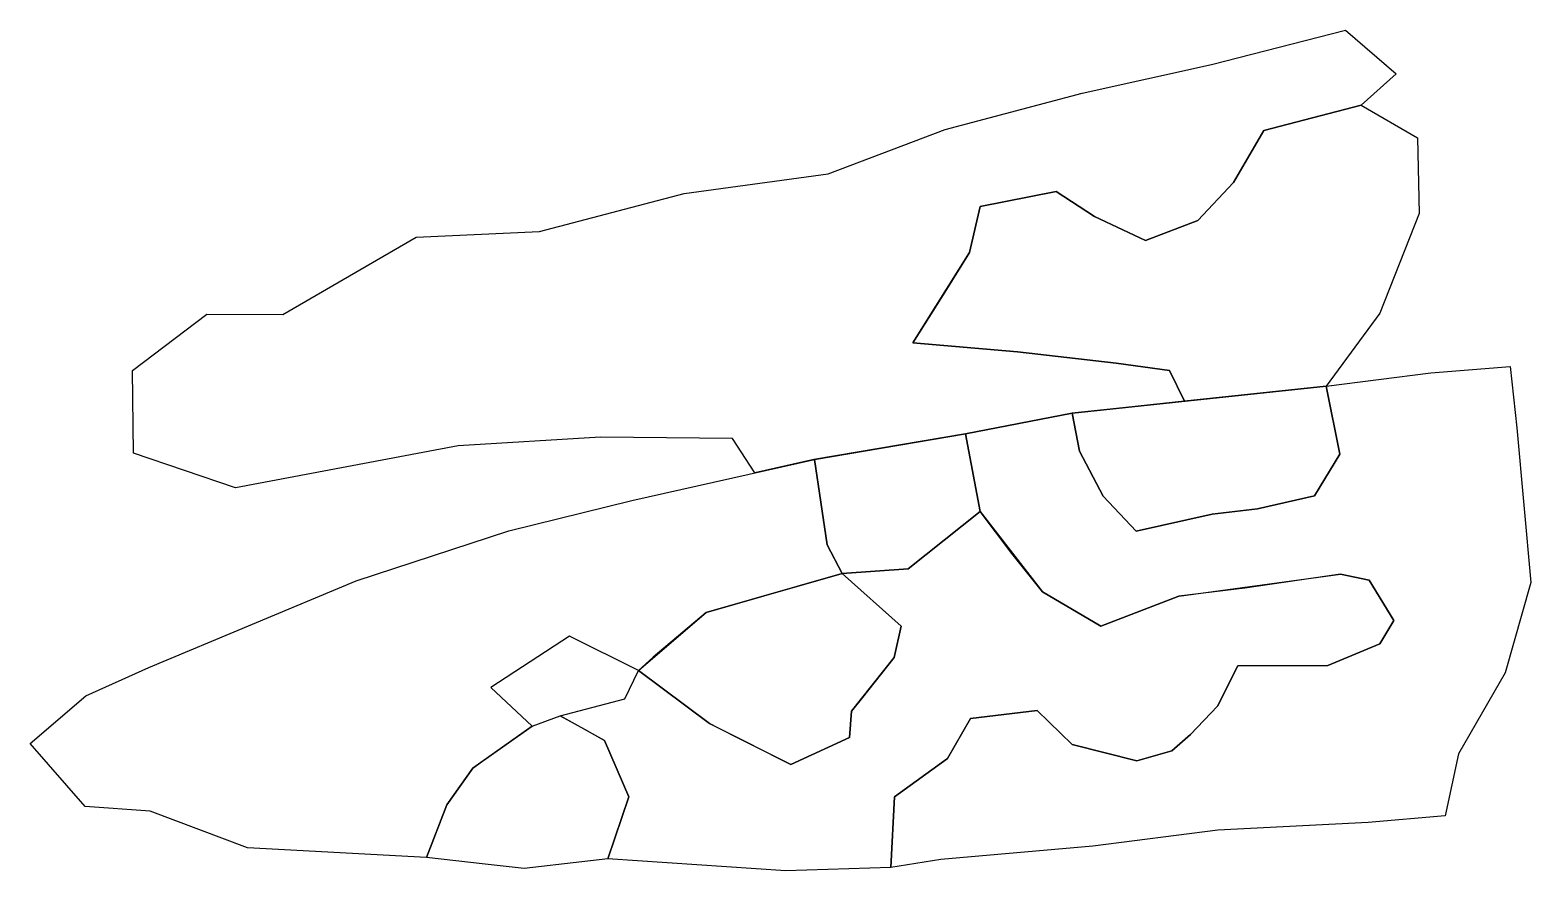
# Model space of a CAD drawing. Header units: metres. Extents: x 470001 to 470177, y 4349638 to 4349825.
# Drawn here: x 470000.6 to 470077.2, y 4349637.5 to 4349680.4 of the extents above; entities that cross this region are included whole.
import ezdxf

# ---------------------------------------------------------------- set-up
doc = ezdxf.new("R2010")
doc.units = ezdxf.units.M
doc.layers.add('综合图_历史矿块', color=7, linetype='Continuous')

msp = doc.modelspace()

# ---------------------------------------------------------------- linework, layer by layer
at = {"layer": '综合图_历史矿块', "color": 9}
for points in [[(470029.747, 4349659.666), (470022.479, 4349659.22), (470011.109, 4349657.066), (470005.904, 4349658.839), (470005.855, 4349663.071), (470009.65, 4349665.947), (470013.517, 4349665.924), (470020.331, 4349669.878), (470026.635, 4349670.162), (470034.008, 4349672.104), (470041.361, 4349673.104), (470047.349, 4349675.362), (470054.343, 4349677.216), (470060.932, 4349678.679), (470067.779, 4349680.445), (470070.374, 4349678.209), (470068.58, 4349676.606), (470063.61, 4349675.309), (470062.064, 4349672.658), (470060.242, 4349670.725), (470057.564, 4349669.703), (470054.969, 4349670.918), (470053.013, 4349672.199), (470049.134, 4349671.432), (470048.575, 4349669.089), (470047.317, 4349667.062), (470045.693, 4349664.477), (470051.034, 4349664.014), (470056.068, 4349663.433), (470058.789, 4349663.063), (470059.568, 4349661.496), (470056.568, 4349661.174), (470053.816, 4349660.878), (470048.386, 4349659.836), (470040.643, 4349658.515), (470037.619, 4349657.838), (470036.478, 4349659.6), (470029.747, 4349659.666)], [(470059.568, 4349661.496), (470058.789, 4349663.063), (470056.068, 4349663.433), (470051.034, 4349664.014), (470045.693, 4349664.477), (470048.575, 4349669.089), (470049.134, 4349671.432), (470053.013, 4349672.199), (470054.969, 4349670.918), (470057.564, 4349669.703), (470060.242, 4349670.725), (470062.064, 4349672.658), (470063.61, 4349675.309), (470068.58, 4349676.606), (470071.461, 4349674.934), (470071.544, 4349671.081), (470069.538, 4349665.982), (470066.788, 4349662.272), (470059.568, 4349661.496)], [(470049.125, 4349655.871), (470048.386, 4349659.836), (470053.816, 4349660.878), (470054.192, 4349658.942), (470055.414, 4349656.646), (470057.087, 4349654.869), (470060.964, 4349655.726), (470063.283, 4349656.008), (470066.204, 4349656.669), (470067.495, 4349658.791), (470066.788, 4349662.272), (470072.137, 4349662.937), (470076.183, 4349663.27), (470076.521, 4349660.129), (470077.249, 4349652.237), (470075.928, 4349647.622), (470073.547, 4349643.49), (470072.867, 4349640.331), (470068.933, 4349639.99), (470061.268, 4349639.601), (470054.879, 4349638.777), (470047.117, 4349638.106), (470044.567, 4349637.688), (470044.76, 4349641.293), (470047.467, 4349643.25), (470048.627, 4349645.298), (470052.039, 4349645.708), (470053.818, 4349643.965), (470057.131, 4349643.145), (470058.91, 4349643.639), (470059.872, 4349644.483), (470061.243, 4349645.934), (470062.274, 4349647.979), (470066.875, 4349647.997), (470069.526, 4349649.115), (470070.251, 4349650.304), (470068.988, 4349652.36), (470067.525, 4349652.661), (470062.645, 4349651.953), (470059.268, 4349651.538), (470055.296, 4349650.011), (470052.312, 4349651.762), (470050.741, 4349653.716), (470049.125, 4349655.871)], [(470053.816, 4349660.878), (470066.788, 4349662.272), (470067.495, 4349658.791), (470066.204, 4349656.669), (470063.283, 4349656.008), (470060.964, 4349655.726), (470057.087, 4349654.869), (470055.414, 4349656.646), (470054.192, 4349658.942), (470053.816, 4349660.878)], [(470049.125, 4349655.871), (470045.45, 4349652.937), (470042.09, 4349652.708), (470041.308, 4349654.163), (470040.661, 4349658.519), (470048.386, 4349659.836), (470049.125, 4349655.871)], [(470000.618, 4349644.028), (470003.474, 4349646.45), (470006.69, 4349647.902), (470017.277, 4349652.328), (470025.068, 4349654.87), (470031.336, 4349656.433), (470040.661, 4349658.519), (470041.308, 4349654.163), (470042.09, 4349652.708), (470035.13, 4349650.711), (470032.425, 4349648.437), (470031.686, 4349647.744), (470028.158, 4349649.496), (470024.15, 4349646.879), (470026.249, 4349644.911), (470023.219, 4349642.756), (470021.897, 4349640.896), (470020.866, 4349638.2), (470011.725, 4349638.697), (470006.746, 4349640.564), (470003.426, 4349640.811), (470000.618, 4349644.028)], [(470027.679, 4349645.435), (470030.993, 4349646.298), (470031.686, 4349647.744), (470035.317, 4349645.041), (470039.466, 4349642.957), (470042.451, 4349644.322), (470042.562, 4349645.668), (470044.736, 4349648.414), (470045.096, 4349650.012), (470042.09, 4349652.708), (470045.45, 4349652.937), (470049.125, 4349655.871), (470052.312, 4349651.762), (470055.296, 4349650.011), (470059.268, 4349651.538), (470067.525, 4349652.661), (470068.988, 4349652.36), (470070.251, 4349650.304), (470069.526, 4349649.115), (470066.875, 4349647.997), (470062.274, 4349647.979), (470061.243, 4349645.934), (470059.872, 4349644.483), (470058.91, 4349643.639), (470057.131, 4349643.145), (470053.818, 4349643.965), (470052.039, 4349645.708), (470048.627, 4349645.298), (470047.467, 4349643.25), (470044.76, 4349641.293), (470044.567, 4349637.688), (470039.199, 4349637.514), (470030.11, 4349638.139), (470031.197, 4349641.303), (470029.949, 4349644.176), (470027.679, 4349645.435)], [(470045.096, 4349650.012), (470044.736, 4349648.414), (470043.047, 4349646.28), (470042.562, 4349645.668), (470042.451, 4349644.322), (470039.466, 4349642.957), (470035.741, 4349644.828), (470035.317, 4349645.041), (470031.686, 4349647.744), (470035.13, 4349650.711), (470038.1, 4349651.563), (470042.09, 4349652.708), (470045.096, 4349650.012)], [(470028.923, 4349644.745), (470029.949, 4349644.176), (470031.197, 4349641.303), (470030.11, 4349638.139), (470028.793, 4349637.985), (470025.85, 4349637.642), (470023.853, 4349637.865), (470020.866, 4349638.2), (470021.897, 4349640.896), (470023.219, 4349642.756), (470023.722, 4349643.113), (470026.249, 4349644.911), (470027.679, 4349645.435), (470028.923, 4349644.745)]]:
    msp.add_lwpolyline(points, close=True, dxfattribs=at)

doc.saveas('drawing.dxf')
